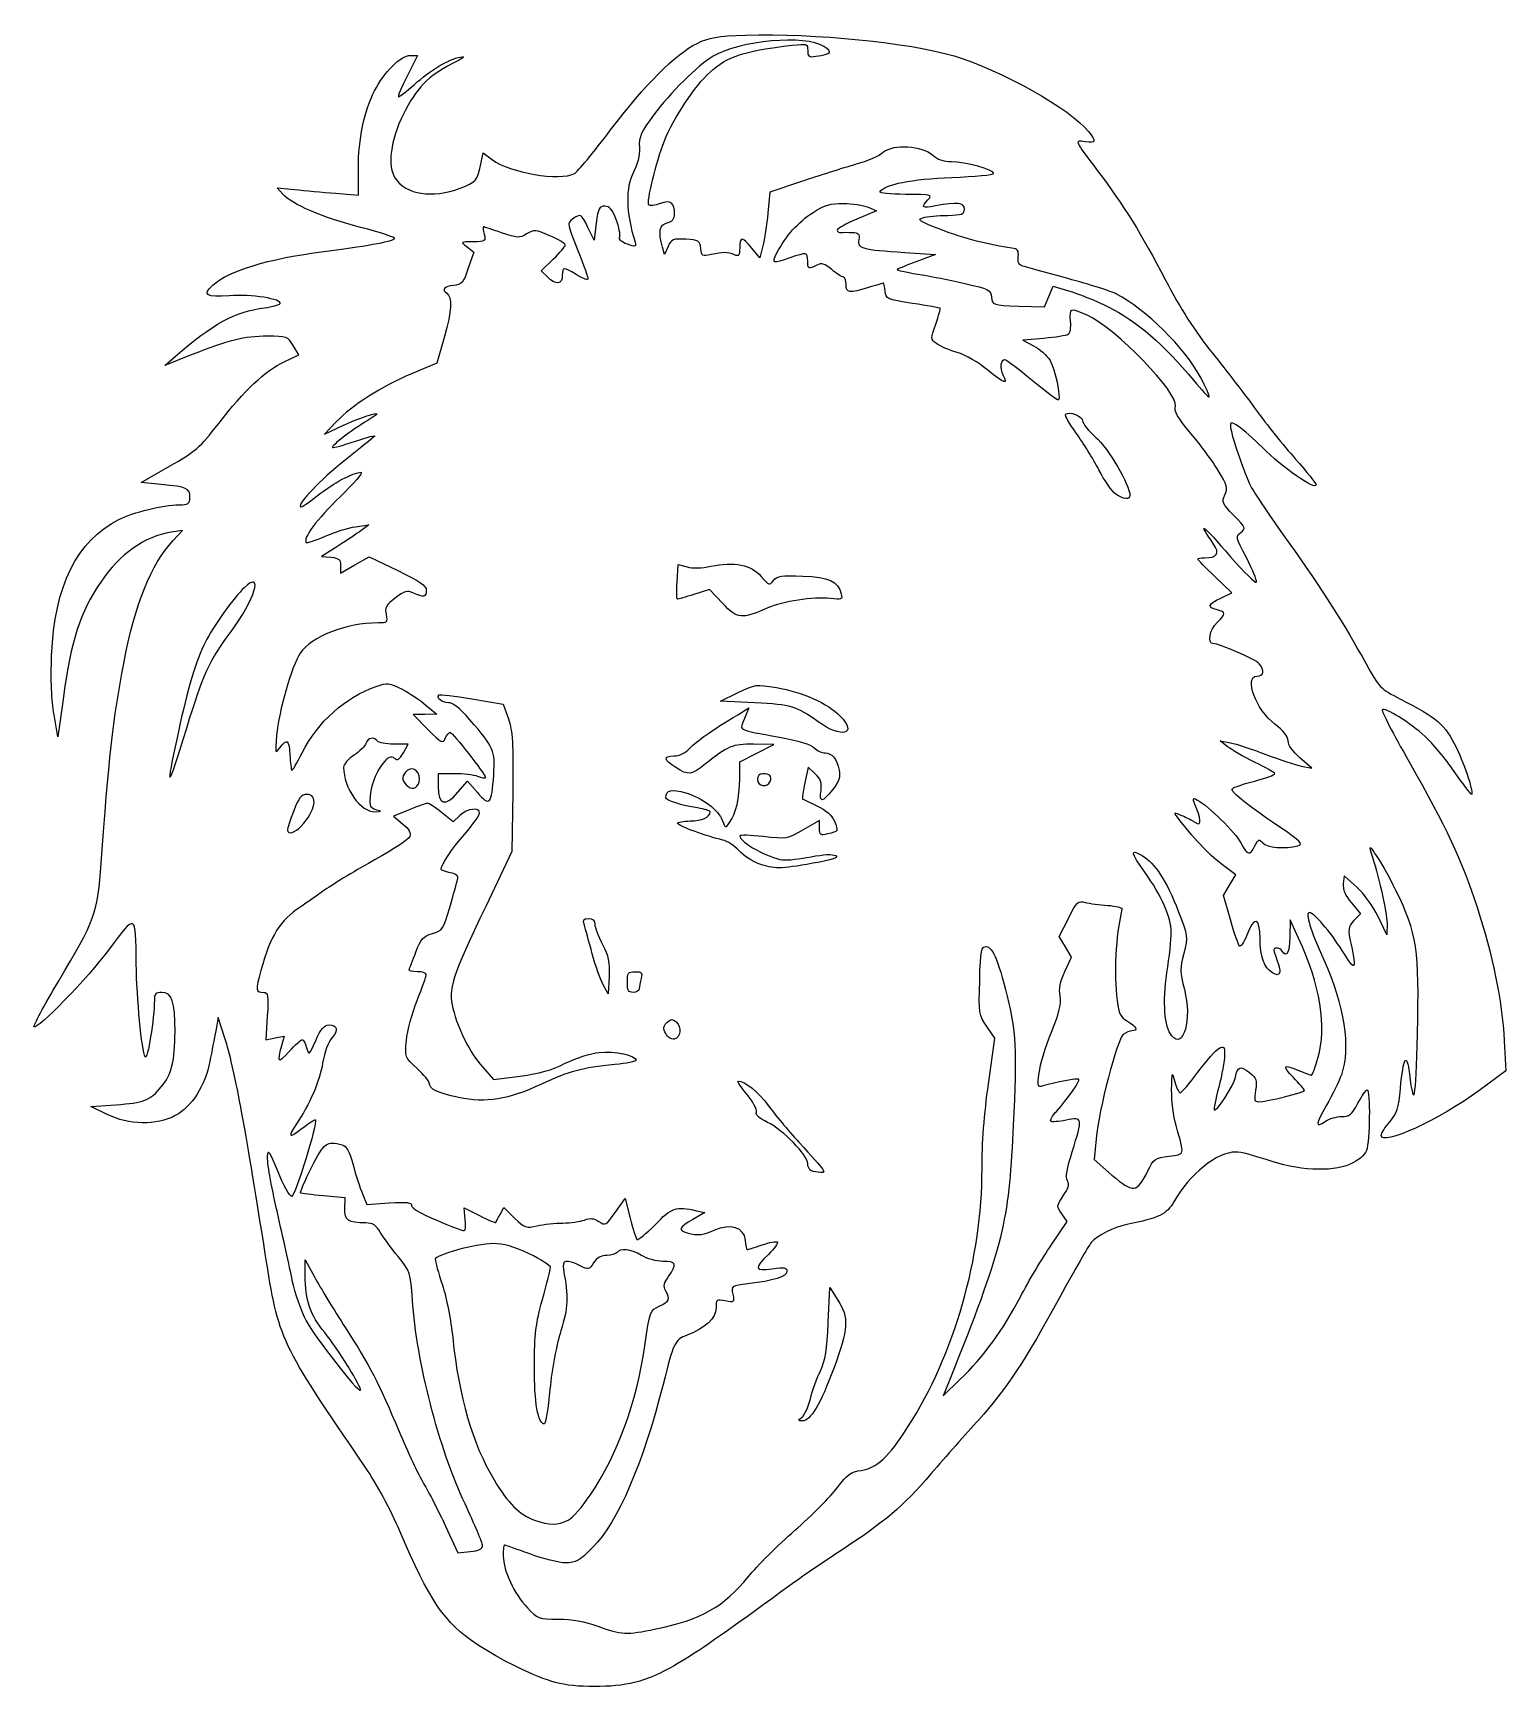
# Model space of a CAD drawing. Extents: x 11 to 143, y 0 to 148.
import ezdxf

# ---------------------------------------------------------------- set-up
doc = ezdxf.new("R2010")
doc.units = 0
doc.layers.get('0').update_dxf_attribs({"linetype": 'CONTINUOUS'})

msp = doc.modelspace()

# ---------------------------------------------------------------- linework, layer by layer
at = {"color": 7}
for points in [[(45.007009, 145.946857), (45.662972, 145.946857), (44.730278, 144.094774)], [(51.349024, 136.368875), (51.52498, 137.241934), (52.360962, 136.605307)], [(38.314133, 133.610558), (40.364653, 133.435827), (40.368569, 135.788738)], [(33.59853, 133.539916), (33.088612, 134.110573), (34.676112, 133.947931)], [(80.017205, 134.659304), (77.204131, 133.71535), (77.025341, 131.827458)], [(85.979807, 132.365862), (86.748088, 132.0379), (84.987619, 131.289692)], [(61.662564, 130.931753), (61.468251, 129.410399), (60.918492, 130.534878)], [(76.571501, 128.889555), (76.296451, 127.839544), (75.594615, 128.693502)], [(50.092853, 128.804472), (50.692931, 128.342604), (50.201597, 126.892126)], [(57.282273, 126.11882), (56.737396, 126.6637), (57.81144, 127.706026)], [(68.086325, 128.856133), (67.760334, 128.140657), (67.582616, 128.775527)], [(89.275769, 128.312925), (92.017096, 128.136721), (90.348991, 127.50963)], [(99.442024, 123.512986), (101.766269, 123.436406), (102.15186, 124.359257), (102.537453, 125.282109), (103.928656, 124.887789)], [(48.069198, 120.789668), (47.376112, 118.409389), (45.127153, 117.453622)], [(101.711498, 120.622322), (99.822101, 120.463921), (100.796283, 119.964136)], [(25.415696, 119.134996), (23.034446, 118.182139), (23.960488, 118.986448)], [(33.737439, 118.532434), (35.041075, 119.136417), (34.531752, 119.973929)], [(38.380278, 113.142223), (37.321945, 112.049293), (39.041737, 112.844128)], [(22.726175, 107.539377), (20.91778, 107.721688), (23.470755, 109.173335)], [(40.104031, 103.76376), (41.290695, 103.940139), (40.453929, 103.313809)], [(23.793356, 102.524216), (24.621946, 103.419283), (23.608105, 103.264941)], [(38.337262, 101.896794), (37.057362, 101.106108), (37.917258, 101.020134)], [(38.777153, 100.274205), (38.777153, 99.614247), (40.059779, 100.335244), (41.342405, 101.056244), (43.896238, 99.830165)], [(68.895762, 98.82569), (68.984154, 100.388822), (69.786931, 100.158587)], [(117.548726, 97.370199), (118.532796, 97.839469), (117.019559, 99.293646)], [(72.987728, 96.879238), (71.785792, 98.133646), (70.405614, 97.698584)], [(75.81882, 87.994448), (72.776112, 88.151986), (74.352227, 88.915761)], [(13.938172, 88.294723), (13.475614, 84.960396), (13.128661, 86.933379)], [(46.45007, 87.76952), (47.376112, 86.966277), (46.327724, 86.955535), (45.279336, 86.944793), (46.591098, 85.613005)], [(50.524122, 88.361237), (53.325162, 87.887334), (53.79022, 86.556157)], [(74.314407, 86.93037), (75.323539, 87.538039), (74.928217, 86.591905)], [(118.137361, 84.075886), (117.490695, 84.594039), (118.416737, 84.417548)], [(44.392715, 83.523145), (44.837959, 84.298938), (43.542963, 84.298938)], [(74.494427, 81.185843), (74.496015, 82.702956), (76.017369, 83.48822), (77.538723, 84.273485), (75.743477, 84.286212)], [(124.768232, 82.331825), (125.692778, 82.146349), (124.640695, 83.058235)], [(48.946387, 81.653105), (47.508403, 81.653105), (47.508403, 80.490788)], [(81.26254, 81.634539), (80.634282, 82.224758), (80.337729, 80.841988)], [(49.27541, 79.986531), (50.138013, 80.991646), (51.028232, 79.953638)], [(54.181573, 79.953892), (54.107868, 74.682802), (51.761927, 69.767434)], [(44.914103, 78.421243), (43.500204, 77.835212), (44.328675, 77.159046)], [(49.45748, 77.915778), (48.858913, 77.353451), (47.814854, 78.180361)], [(81.639653, 76.772691), (81.639653, 77.458607), (80.176187, 76.621296)], [(118.413541, 68.595968), (117.804139, 70.752372), (118.346744, 71.672019), (118.889349, 72.591665), (117.583646, 73.587406)], [(129.727285, 71.497711), (128.603203, 72.515677), (128.519306, 71.790891)], [(129.241997, 70.087572), (130.048585, 69.109042), (129.472624, 68.495958)], [(103.602888, 63.932041), (104.202794, 65.21286), (103.652373, 66.145751), (103.101955, 67.07864), (103.911265, 68.698213)], [(124.511128, 66.935141), (123.753912, 68.55623), (123.731158, 67.034876)], [(132.432227, 68.291646), (132.426141, 67.233313), (131.638754, 68.856532)], [(62.802619, 63.5074), (62.721945, 61.941646), (62.2779, 62.751708)], [(28.422767, 57.972896), (27.832407, 59.82498), (27.601513, 58.634355)], [(32.217101, 59.957084), (32.094559, 57.840232), (32.912783, 58.003877), (33.73101, 58.167521), (33.475956, 57.278206)], [(96.756969, 53.871855), (97.339031, 57.972896), (96.613451, 59.030947)], [(142.919447, 57.735679), (143.070712, 55.062475), (140.64551, 53.274375)], [(51.471698, 55.3993), (52.460848, 54.284666), (54.843302, 54.585388)], [(17.875071, 51.150655), (16.419863, 51.863871), (18.668821, 52.01911)], [(106.388945, 48.977063), (106.212786, 47.12498), (107.812401, 45.724231)], [(39.145705, 42.714177), (39.174028, 43.685396), (37.237202, 43.858333)], [(40.729186, 44.055046), (41.13298, 43.101781), (43.130068, 43.229945)], [(63.377942, 42.394436), (64.256952, 43.618436), (64.696742, 41.871358)], [(49.933699, 41.714682), (49.830358, 42.798317), (51.209231, 42.09959)], [(53.053803, 42.19334), (53.379214, 42.817947), (54.346412, 41.874837)], [(70.626483, 42.529614), (71.387272, 42.36248), (70.295754, 41.750239)], [(102.370771, 39.446846), (103.813917, 41.558297), (103.322676, 42.24818)], [(35.608162, 36.724955), (35.614168, 38.129146), (36.475755, 36.541646)], [(82.424537, 32.520258), (82.565695, 35.642619), (83.293299, 34.517817)], [(93.298835, 27.413521), (92.717218, 25.958313), (94.209952, 27.413521)], [(48.164808, 14.305746), (49.278508, 11.913595), (50.377828, 12.018433)]]:
    msp.add_lwpolyline(points, dxfattribs=at)
for points in [[(108.150324, 106.675809)], [(72.987733, 96.879238)], [(81.506515, 86.307329)], [(25.002774, 85.72826)], [(45.797975, 80.888859)], [(77.227491, 80.965778)], [(42.018299, 78.400246)], [(35.258386, 76.956751)], [(76.215695, 73.583845)], [(64.441737, 62.99998)], [(67.873343, 58.384675)], [(113.158185, 58.197578)], [(80.912049, 46.109583)], [(80.072444, 24.048498)], [(59.13913, 14.840154)], [(66.993124, 5.087792)], [(58.016667, 0.292166)]]:
    msp.add_lwpolyline(points, close=True, dxfattribs=at)
for points in [[(62.9465, 139.275413), (66.008282, 143.332985), (68.741851, 146.071674), (70.684385, 147.027787)], [(70.684385, 147.027787), (71.778482, 147.5663), (72.460297, 147.681132), (75.02507, 147.758852)], [(71.843805, 144.454511), (73.443571, 145.899804), (74.802037, 146.344539), (79.192258, 146.860246)], [(82.024178, 146.751202), (80.412193, 147.813793), (74.436195, 147.288864), (72.129854, 145.882089)], [(75.02507, 147.758852), (81.24103, 147.947215), (89.586551, 147.118118), (93.678195, 145.905732)], [(79.192258, 146.860246), (80.526824, 147.017014), (80.58132, 146.998548), (80.58132, 146.389535)], [(81.308924, 145.872714), (82.762124, 146.106511), (82.845971, 146.209491), (82.024178, 146.751202)], [(41.817954, 142.768082), (42.682634, 144.474457), (44.159797, 145.946857), (45.007009, 145.946857)], [(48.739356, 145.190624), (46.634326, 144.13277), (45.53326, 142.993837), (44.39798, 140.699942)], [(45.351136, 143.327697), (46.84535, 144.644459), (48.425907, 145.590666), (49.492778, 145.807104)], [(49.492778, 145.807104), (50.02993, 145.916078), (49.786371, 145.716787), (48.739356, 145.190624)], [(72.129854, 145.882089), (70.70943, 145.015689), (68.272795, 142.610874), (66.793525, 140.61545)], [(80.58132, 146.389535), (80.58132, 145.846039), (80.685069, 145.772345), (81.308924, 145.872714)], [(93.678195, 145.905732), (97.857186, 144.667465), (104.149221, 141.132662), (105.712914, 139.144748)], [(44.730278, 144.094774), (44.217296, 143.076128), (43.870107, 142.242691), (43.958748, 142.242691)], [(67.757262, 138.294948), (68.54195, 140.297234), (70.486593, 143.228352), (71.843805, 144.454511)], [(40.368569, 135.788738), (40.373067, 138.501768), (40.870968, 140.899295), (41.817954, 142.768082)], [(43.958748, 142.242691), (44.047389, 142.242691), (44.673962, 142.730943), (45.351136, 143.327697)], [(44.39798, 140.699942), (43.236581, 138.353274), (42.940885, 136.045254), (43.660862, 134.946434)], [(59.696585, 135.372809), (59.978036, 135.523436), (61.440497, 137.279608), (62.9465, 139.275413)], [(66.793525, 140.61545), (65.653507, 139.07765), (65.479581, 138.68035), (65.514969, 137.694835)], [(66.365046, 132.558271), (66.135753, 132.787562), (67.008878, 136.385307), (67.757262, 138.294948)], [(91.773396, 137.000549), (90.864534, 137.85438), (88.18925, 138.020829), (87.380188, 137.273881)], [(105.414569, 138.223019), (104.430367, 138.36747), (104.407441, 138.421189), (106.524481, 135.62236)], [(105.712914, 139.144748), (106.434916, 138.226871), (106.38745, 138.080231), (105.414569, 138.223019)], [(49.469469, 134.054609), (50.920396, 134.597471), (51.015646, 134.714752), (51.349024, 136.368875)], [(52.360962, 136.605307), (53.886978, 135.443198), (58.408594, 134.683496), (59.696585, 135.372809)], [(65.514969, 137.694835), (65.540766, 136.976171), (65.349819, 136.166369), (64.998833, 135.506017)], [(87.380188, 137.273881), (87.060551, 136.978784), (85.90606, 136.482172), (84.814653, 136.170299)], [(93.448788, 136.421857), (92.723309, 136.421857), (92.195224, 136.604261), (91.773396, 137.000549)], [(97.25007, 135.389755), (97.25007, 135.717492), (94.655857, 136.421857), (93.448788, 136.421857)], [(43.660862, 134.946434), (44.613047, 133.493214), (46.992551, 133.127876), (49.469469, 134.054609)], [(64.998833, 135.506017), (64.251303, 134.099601), (64.29507, 131.97248), (65.128164, 129.220448)], [(84.814653, 136.170299), (83.723247, 135.858426), (81.564395, 135.178478), (80.017205, 134.659304)], [(87.048306, 133.751258), (87.455068, 134.409413), (89.87572, 134.889832), (93.479758, 135.027688)], [(93.479758, 135.027688), (95.553429, 135.107006), (97.25007, 135.269937), (97.25007, 135.389755)], [(106.524481, 135.62236), (108.885675, 132.500746), (110.455538, 129.977502), (112.574422, 125.89827)], [(40.572732, 130.558261), (37.133482, 131.444353), (34.443363, 132.594449), (33.59853, 133.539916)], [(34.676112, 133.947931), (35.549237, 133.858478), (37.186346, 133.70666), (38.314133, 133.610558)], [(89.337962, 133.511441), (87.947931, 133.511441), (86.963795, 133.614519), (87.048306, 133.751258)], [(91.337953, 133.027586), (91.759156, 133.49301), (91.682975, 133.511441), (89.337962, 133.511441)], [(62.430776, 132.453107), (61.931031, 132.453107), (61.831768, 132.256526), (61.662564, 130.931753)], [(63.448099, 131.256696), (63.109044, 132.171519), (62.869604, 132.453107), (62.430776, 132.453107)], [(67.387219, 132.690268), (66.916514, 132.526179), (66.456536, 132.46678), (66.365046, 132.558271)], [(68.671019, 131.730543), (68.663796, 132.783737), (68.343087, 133.023485), (67.387219, 132.690268)], [(77.832651, 128.28592), (78.585298, 129.757084), (79.737429, 131.042852), (81.068294, 131.896865)], [(81.068294, 131.896865), (82.10681, 132.563279), (82.616831, 132.715446), (83.779484, 132.705757)], [(83.779484, 132.705757), (84.567109, 132.699193), (85.557254, 132.546241), (85.979807, 132.365862)], [(92.024549, 132.477111), (90.784812, 132.237281), (90.690885, 132.312586), (91.337953, 133.027586)], [(94.604237, 132.188524), (94.604237, 132.783164), (93.972131, 132.853877), (92.024549, 132.477111)], [(93.082883, 131.632985), (94.419058, 131.656146), (94.604237, 131.723768), (94.604237, 132.188524)], [(43.615441, 129.535161), (43.729886, 129.637221), (42.360667, 130.097617), (40.572732, 130.558261)], [(51.562984, 130.601024), (51.510232, 130.601024), (51.541765, 130.303368), (51.633088, 129.939566)], [(53.186772, 130.075357), (52.346439, 130.364474), (51.615734, 130.601024), (51.562984, 130.601024)], [(57.513897, 129.802986), (56.230623, 130.355035), (56.096342, 130.365877), (55.428478, 129.97136)], [(59.53574, 131.287007), (59.040461, 130.92485), (59.053804, 130.847835), (60.023171, 128.473619)], [(60.918492, 130.534878), (60.306342, 131.786978), (60.256539, 131.814067), (59.53574, 131.287007)], [(63.753548, 129.700728), (63.829433, 129.898484), (63.691982, 130.598669), (63.448099, 131.256696)], [(67.582616, 128.775527), (67.194647, 130.161507), (67.319829, 130.800128), (68.013612, 130.974256)], [(68.013612, 130.974256), (68.473833, 131.089765), (68.673837, 131.319851), (68.671019, 131.730543)], [(77.025341, 131.827458), (76.927006, 130.789117), (76.72278, 129.467061), (76.571501, 128.889555)], [(84.987619, 131.289692), (84.019364, 130.878177), (83.227153, 130.430598), (83.227153, 130.295072)], [(92.483199, 130.359005), (90.537562, 131.113603), (90.32671, 131.254658), (90.90007, 131.41808)], [(90.90007, 131.41808), (91.263872, 131.521772), (92.246138, 131.618479), (93.082883, 131.632985)], [(98.83757, 128.701569), (96.919074, 128.947869), (94.483952, 129.583032), (92.483199, 130.359005)], [(37.035425, 128.357727), (40.919236, 128.853951), (43.336636, 129.286523), (43.615441, 129.535161)], [(50.645941, 129.272224), (49.495684, 129.266356), (49.494292, 129.265178), (50.092853, 128.804472)], [(51.633088, 129.939566), (51.791005, 129.31037), (51.742859, 129.27782), (50.645941, 129.272224)], [(55.428478, 129.97136), (54.766408, 129.580266), (54.603862, 129.587808), (53.186772, 130.075357)], [(58.885487, 128.980648), (58.885487, 129.108411), (58.268272, 129.478463), (57.513897, 129.802986)], [(57.81144, 127.706026), (58.402167, 128.279306), (58.885487, 128.852886), (58.885487, 128.980648)], [(64.440665, 129.053543), (63.917886, 129.235786), (63.666127, 129.472913), (63.753548, 129.700728)], [(65.128164, 129.220448), (65.249809, 128.818607), (65.170108, 128.799258), (64.440665, 129.053543)], [(69.668173, 129.491004), (68.524668, 129.564398), (68.383155, 129.507601), (68.086325, 128.856133)], [(71.00937, 128.665988), (70.93072, 129.352028), (70.825556, 129.416719), (69.668173, 129.491004)], [(75.594615, 128.693502), (74.719537, 129.758253), (74.495903, 129.763775), (74.495903, 128.720633)], [(83.227153, 130.295072), (83.227153, 130.159546), (83.375982, 130.067987), (83.557883, 130.091608)], [(83.557883, 130.091608), (83.739784, 130.11523), (84.199524, 130.120448), (84.579526, 130.103207)], [(84.579526, 130.103207), (85.157543, 130.076981), (85.250885, 129.969566), (85.15077, 129.445845)], [(85.15077, 129.445845), (85.003291, 128.674356), (85.415943, 128.561022), (89.275769, 128.312925)], [(27.3411, 125.388283), (28.752763, 126.66582), (32.301844, 127.75293), (37.035425, 128.357727)], [(60.023171, 128.473619), (60.57133, 127.131049), (60.962577, 125.975338), (60.892613, 125.905373)], [(71.935411, 128.117048), (71.154904, 127.935572), (71.088602, 127.974874), (71.00937, 128.665988)], [(74.032883, 128.097421), (73.436255, 128.353644), (72.971681, 128.357991), (71.935411, 128.117048)], [(74.495903, 128.720633), (74.495903, 128.03836), (74.417171, 127.932388), (74.032883, 128.097421)], [(78.99382, 127.822899), (77.430215, 127.271227), (77.333306, 127.309869), (77.832651, 128.28592)], [(80.58132, 127.558316), (80.58132, 128.332032), (80.483205, 128.348385), (78.99382, 127.822899)], [(81.402788, 127.176274), (80.660896, 126.779227), (80.58132, 126.816235), (80.58132, 127.558316)], [(82.72861, 126.779399), (82.079753, 127.325377), (81.82428, 127.40185), (81.402788, 127.176274)], [(90.348991, 127.50963), (89.431535, 127.164729), (88.636647, 126.838297), (88.582577, 126.784226)], [(99.418484, 127.92367), (99.484381, 128.49062), (99.37873, 128.632094), (98.83757, 128.701569)], [(99.815359, 127.092797), (99.481158, 127.189324), (99.362104, 127.438571), (99.418484, 127.92367)], [(50.201597, 126.892126), (49.757986, 125.582534), (49.629028, 125.433596), (48.873915, 125.35874)], [(58.620903, 126.235399), (58.620903, 125.418733), (58.033515, 125.367579), (57.282273, 126.11882)], [(59.860363, 126.33751), (58.712444, 127.046962), (58.620903, 127.039421), (58.620903, 126.235399)], [(60.892613, 125.905373), (60.822647, 125.835408), (60.358134, 126.029869), (59.860363, 126.33751)], [(83.776622, 126.103107), (83.642264, 126.103107), (83.17066, 126.407439), (82.72861, 126.779399)], [(84.020903, 125.441649), (84.020903, 125.805451), (83.910977, 126.103107), (83.776622, 126.103107)], [(88.582577, 126.784226), (88.528506, 126.730155), (89.355242, 126.545085), (90.419772, 126.37296)], [(90.419772, 126.37296), (91.484299, 126.200836), (93.389963, 125.823329), (94.654576, 125.534057)], [(103.858139, 125.975798), (101.897191, 126.514306), (100.077939, 127.016956), (99.815359, 127.092797)], [(108.223764, 124.583075), (107.783617, 124.810564), (105.819086, 125.437289), (103.858139, 125.975798)], [(28.81788, 124.43908), (26.747404, 124.282491), (26.380092, 124.518581), (27.3411, 125.388283)], [(33.359812, 123.732566), (33.611968, 124.14056), (30.752349, 124.585384), (28.81788, 124.43908)], [(48.873915, 125.35874), (48.065105, 125.27856), (47.790613, 124.964049), (48.270562, 124.667424)], [(48.270562, 124.667424), (48.79286, 124.344625), (48.725259, 123.04278), (48.069198, 120.789668)], [(86.029374, 125.174202), (84.261317, 124.637843), (84.020903, 124.669856), (84.020903, 125.441649)], [(87.376767, 125.571077), (87.350052, 125.569489), (86.743725, 125.390908), (86.029374, 125.174202)], [(87.509059, 124.846337), (87.463014, 125.246519), (87.403482, 125.572652), (87.376767, 125.571077)], [(89.974028, 123.750268), (87.677958, 124.105552), (87.589783, 124.14476), (87.509059, 124.846337)], [(94.654576, 125.534057), (96.796511, 125.044103), (96.959486, 124.959565), (97.035826, 124.298837)], [(103.928656, 124.887789), (104.693821, 124.670914), (106.317378, 124.008876), (107.536567, 123.416596)], [(115.730211, 117.147702), (114.335113, 119.771684), (110.84597, 123.227789), (108.223764, 124.583075)], [(112.574422, 125.89827), (113.957309, 123.235961), (115.209233, 121.284182), (116.817185, 119.283686)], [(23.960488, 118.986448), (27.378245, 121.954925), (29.282202, 122.994278), (31.971356, 123.359509)], [(31.971356, 123.359509), (32.666554, 123.453928), (33.291359, 123.621804), (33.359812, 123.732566)], [(92.441011, 123.311758), (92.393857, 123.350283), (91.283716, 123.547612), (89.974028, 123.750268)], [(92.050555, 121.900979), (92.312458, 122.638383), (92.488163, 123.273233), (92.441011, 123.311758)], [(97.035826, 124.298837), (97.116998, 123.596316), (97.139895, 123.588838), (99.442024, 123.512986)], [(105.584445, 122.692893), (104.096754, 123.379119), (103.969442, 123.334447), (104.080937, 122.165322)], [(107.536567, 123.416596), (109.904961, 122.26603), (112.545299, 119.985692), (115.102442, 116.882296)], [(92.097117, 120.158571), (91.585021, 120.552064), (91.584071, 120.587561), (92.050555, 121.900979)], [(104.080937, 122.165322), (104.134822, 121.60027), (104.048859, 121.057577), (103.889905, 120.959338)], [(113.486472, 114.546597), (113.78542, 115.737696), (108.21642, 121.478844), (105.584445, 122.692893)], [(32.232605, 120.8083), (30.148747, 120.804649), (28.698825, 120.448742), (25.415696, 119.134996)], [(34.531752, 119.973929), (34.040257, 120.78213), (33.959792, 120.81133), (32.232605, 120.8083)], [(93.944826, 119.357987), (93.216095, 119.577387), (92.384626, 119.937652), (92.097117, 120.158571)], [(103.889905, 120.959338), (103.730952, 120.8611), (102.750668, 120.709441), (101.711498, 120.622322)], [(27.864348, 113.00623), (30.15348, 115.96773), (32.046643, 117.749074), (33.737439, 118.532434)], [(96.709992, 117.777683), (95.903886, 118.43893), (94.686432, 119.13471), (93.944826, 119.357987)], [(98.240379, 118.694774), (97.846174, 118.694774), (97.735874, 117.947257), (98.044884, 117.36987)], [(100.681107, 116.849768), (99.455949, 117.864522), (98.357621, 118.694774), (98.240379, 118.694774)], [(100.796283, 119.964136), (101.332083, 119.689253), (101.994695, 119.095636), (102.26875, 118.644987)], [(102.26875, 118.644987), (102.729607, 117.887168), (103.264769, 115.36086), (103.016944, 115.113035)], [(116.817185, 119.283686), (118.071747, 117.722859), (119.830014, 115.433782), (120.724446, 114.196855)], [(45.127153, 117.453622), (42.448692, 116.315318), (39.836561, 114.646112), (38.380278, 113.142223)], [(98.044884, 117.36987), (98.545952, 116.433613), (98.231328, 116.529734), (96.709992, 117.777683)], [(116.516957, 115.383879), (116.571189, 115.43811), (116.217152, 116.231829), (115.730211, 117.147702)], [(103.016944, 115.113035), (102.957395, 115.053483), (101.906268, 115.835012), (100.681107, 116.849768)], [(115.102442, 116.882296), (115.826193, 116.003935), (116.462725, 115.329647), (116.516957, 115.383879)], [(103.670685, 113.826499), (103.980837, 114.136649), (105.18757, 113.664487), (105.18757, 113.232983)], [(114.882533, 112.103051), (113.668728, 113.536971), (113.366045, 114.066764), (113.486472, 114.546597)], [(120.724446, 114.196855), (121.618878, 112.959928), (123.191953, 110.99696), (124.220168, 109.834706)], [(23.470755, 109.173335), (25.787505, 110.490659), (26.194042, 110.845317), (27.864348, 113.00623)], [(41.158403, 113.250199), (39.682383, 112.348126), (37.925068, 110.991997), (38.058828, 110.858236)], [(39.041737, 112.844128), (39.987622, 113.281288), (41.118716, 113.715213), (41.555278, 113.808407)], [(41.555278, 113.808407), (42.257813, 113.958381), (42.212204, 113.894232), (41.158403, 113.250199)], [(104.609149, 112.141077), (103.999866, 112.97493), (103.577557, 113.733371), (103.670685, 113.826499)], [(105.18757, 113.232983), (105.18757, 112.999441), (105.724031, 112.336146), (106.379709, 111.758997)], [(119.144341, 112.73432), (118.468656, 113.166194), (118.416737, 113.167499), (118.416737, 112.752576)], [(118.416737, 112.752576), (118.416737, 112.144657), (119.632865, 108.564257), (120.250709, 107.353182)], [(121.257325, 110.86705), (120.495367, 111.638265), (119.544523, 112.478537), (119.144341, 112.73432)], [(38.058828, 110.858236), (38.113732, 110.803333), (39.037527, 111.057335), (40.111709, 111.422688)], [(41.810022, 111.849188), (41.669912, 111.71841), (40.483716, 110.75888), (39.174028, 109.716898)], [(40.111709, 111.422688), (41.185888, 111.788041), (41.950129, 111.979967), (41.810022, 111.849188)], [(106.636344, 108.858621), (106.130669, 109.830119), (105.218431, 111.307224), (104.609149, 112.141077)], [(106.379709, 111.758997), (107.465326, 110.803396), (109.420903, 107.461786), (109.420903, 106.562321)], [(117.33036, 108.785345), (116.836463, 109.603098), (115.734939, 111.096065), (114.882533, 112.103051)], [(39.174028, 109.716898), (36.975293, 107.967592), (34.910466, 105.804515), (35.181053, 105.533926)], [(126.089653, 107.510292), (126.089653, 106.949946), (123.022193, 109.080744), (121.257325, 110.86705)], [(124.220168, 109.834706), (125.248387, 108.67245), (126.089653, 107.626465), (126.089653, 107.510292)], [(36.705439, 106.539742), (38.132806, 107.673275), (39.909938, 108.624161), (40.620926, 108.634795)], [(40.620926, 108.634795), (40.834635, 108.637996), (39.98627, 107.651354), (38.735669, 106.442269)], [(108.150324, 106.675809), (107.82331, 106.904859), (107.142018, 107.887124), (106.636344, 108.858621)], [(117.912081, 106.604366), (118.192852, 107.220591), (118.127545, 107.465442), (117.33036, 108.785345)], [(25.283405, 106.399949), (25.283405, 107.204317), (25.059313, 107.304165), (22.726175, 107.539377)], [(109.420903, 106.562321), (109.420903, 106.135151), (108.849335, 106.186205), (108.150324, 106.675809)], [(120.250709, 107.353182), (120.526424, 106.812736), (122.02205, 104.58936), (123.574321, 102.412348)], [(18.932431, 104.406774), (20.187651, 105.047142), (22.923882, 105.720888), (24.291217, 105.726278)], [(24.291217, 105.726278), (25.175412, 105.72977), (25.283405, 105.803086), (25.283405, 106.399949)], [(35.181053, 105.533926), (35.243826, 105.471156), (35.9298, 105.923771), (36.705439, 106.539742)], [(38.735669, 106.442269), (36.619675, 104.396521), (35.365108, 102.704037), (35.709439, 102.359709)], [(118.720928, 104.76379), (117.680539, 105.823869), (117.619621, 105.962487), (117.912081, 106.604366)], [(12.91537, 92.225045), (13.166316, 98.455689), (15.153567, 102.478943), (18.932431, 104.406774)], [(37.386554, 102.900393), (38.2285, 103.278236), (39.451365, 103.66675), (40.104031, 103.76376)], [(116.910115, 102.197101), (115.39157, 104.387978), (115.843704, 104.051963), (118.433167, 101.065203)], [(119.345845, 103.251606), (119.821357, 103.599308), (119.790501, 103.673973), (118.720928, 104.76379)], [(23.608105, 103.264941), (21.250681, 102.906055), (19.032137, 101.334107), (17.315599, 98.806397)], [(19.365959, 91.522143), (20.405208, 96.936565), (21.777443, 100.346568), (23.793356, 102.524216)], [(35.709439, 102.359709), (35.789904, 102.279241), (36.544607, 102.522549), (37.386554, 102.900393)], [(40.453929, 103.313809), (39.993708, 102.969327), (39.041208, 102.331671), (38.337262, 101.896794)], [(119.840902, 100.99185), (118.882655, 102.815401), (118.86424, 102.899448), (119.345845, 103.251606)], [(123.574321, 102.412348), (126.632716, 98.123042), (128.649878, 94.966864), (130.554778, 91.490276)], [(37.917258, 101.020134), (38.634591, 100.948413), (38.777153, 100.824747), (38.777153, 100.274205)], [(115.50632, 100.857756), (115.50632, 100.918219), (115.774211, 100.969511), (116.101633, 100.971739)], [(117.019559, 99.293646), (116.187276, 100.093444), (115.50632, 100.797294), (115.50632, 100.857756)], [(116.101633, 100.971739), (117.243778, 100.979518), (117.492629, 101.356681), (116.910115, 102.197101)], [(118.433167, 101.065203), (119.648306, 99.663626), (120.686084, 98.647602), (120.739339, 98.807371)], [(120.739339, 98.807371), (120.792595, 98.967137), (120.388298, 99.950154), (119.840902, 100.99185)], [(28.970819, 94.373338), (31.100739, 97.199955), (31.926337, 99.953268), (30.148506, 98.30085)], [(43.896238, 99.830165), (45.885656, 98.875059), (46.45007, 98.485187), (46.45007, 98.066095)], [(69.786931, 100.158587), (70.278636, 100.017569), (71.105689, 100.039014), (71.921285, 100.213927)], [(71.921285, 100.213927), (73.981061, 100.65567), (75.54233, 100.342951), (76.416141, 99.313614)], [(76.416141, 99.313614), (77.110839, 98.495271), (77.163848, 98.477634), (77.523996, 98.945001)], [(77.523996, 98.945001), (77.851061, 99.369435), (78.205071, 99.423138), (80.140236, 99.341876)], [(80.140236, 99.341876), (82.503968, 99.242615), (83.283637, 98.881647), (83.579705, 97.749474)], [(17.315599, 98.806397), (15.422492, 96.018673), (14.696026, 93.757663), (13.938172, 88.294723)], [(30.148506, 98.30085), (29.273746, 97.487798), (27.364709, 94.812461), (26.657369, 93.408347)], [(45.295701, 97.824311), (44.73675, 98.078986), (44.509161, 98.016452), (43.672506, 97.378303)], [(46.45007, 98.066095), (46.45007, 97.452913), (46.217668, 97.404235), (45.295701, 97.824311)], [(68.916399, 97.26304), (68.856429, 97.262775), (68.847139, 97.965966), (68.895762, 98.82569)], [(43.672506, 97.378303), (42.850033, 96.750971), (42.722461, 96.520831), (42.848334, 95.891472)], [(70.405614, 97.698584), (69.646517, 97.4593), (68.97637, 97.263305), (68.916399, 97.26304)], [(76.999452, 96.492608), (74.650013, 95.453338), (74.323869, 95.48477), (72.987733, 96.879238)], [(82.613897, 97.328588), (81.071461, 97.491989), (78.338923, 97.085118), (76.999452, 96.492608)], [(83.579705, 97.749474), (83.707878, 97.259341), (83.621766, 97.221815), (82.613897, 97.328588)], [(117.226117, 96.313837), (116.312254, 96.543201), (116.397103, 96.821027), (117.548726, 97.370199)], [(117.22154, 95.18523), (118.046302, 95.967547), (118.04687, 96.10784), (117.226117, 96.313837)], [(42.126424, 95.146855), (39.274025, 95.146855), (36.177757, 93.938868), (35.158611, 92.428412)], [(42.848334, 95.891472), (42.987489, 95.195697), (42.940137, 95.146855), (42.126424, 95.146855)], [(116.850255, 93.294771), (116.314411, 93.294771), (116.563018, 94.560594), (117.22154, 95.18523)], [(26.657369, 93.408347), (25.844806, 91.795354), (25.110187, 89.340402), (24.225942, 85.282966)], [(25.002774, 85.72826), (26.460188, 90.528979), (27.062015, 91.840164), (28.970819, 94.373338)], [(13.128661, 86.933379), (12.904119, 88.210244), (12.828867, 90.077271), (12.91537, 92.225045)], [(35.158611, 92.428412), (34.403247, 91.308896), (33.240607, 87.263962), (33.050099, 85.092688)], [(120.996424, 91.494031), (120.681155, 91.891599), (117.450381, 93.294771), (116.850255, 93.294771)], [(17.353617, 73.646054), (17.988922, 82.753494), (18.422965, 86.609216), (19.365959, 91.522143)], [(122.385487, 86.087879), (120.710751, 87.344192), (119.587447, 90.384355), (120.797987, 90.384355)], [(120.797987, 90.384355), (121.398157, 90.384355), (121.486157, 90.876453), (120.996424, 91.494031)], [(130.554778, 91.490276), (131.729745, 89.345871), (131.835628, 89.237185), (133.627024, 88.336758)], [(35.340949, 83.511885), (36.762439, 86.327837), (39.147308, 88.468705), (41.973495, 89.465843)], [(41.973495, 89.465843), (42.983941, 89.822348), (43.122149, 89.806992), (44.286096, 89.208888)], [(44.286096, 89.208888), (44.966959, 88.859019), (45.940747, 88.211305), (46.45007, 87.76952)], [(74.352227, 88.915761), (75.890504, 89.661201), (75.972696, 89.67193), (77.776134, 89.362674)], [(77.776134, 89.362674), (80.115648, 88.961492), (82.394155, 87.944896), (83.491604, 86.812617)], [(48.42388, 88.003105), (47.824313, 88.003105), (47.316147, 88.428208), (47.589247, 88.701308)], [(47.589247, 88.701308), (47.662854, 88.774916), (48.983548, 88.621886), (50.524122, 88.361237)], [(50.351433, 86.481751), (49.451572, 87.528485), (48.850227, 88.003105), (48.42388, 88.003105)], [(81.506515, 86.307329), (79.568085, 87.700316), (79.159616, 87.821476), (75.81882, 87.994448)], [(135.834681, 84.986402), (134.515037, 86.199631), (132.234773, 87.62183), (131.994479, 87.381538)], [(133.627024, 88.336758), (136.903812, 86.689708), (137.612075, 86.071858), (138.639653, 83.96401)], [(52.480133, 81.558299), (52.620564, 83.746499), (52.537259, 83.939168), (50.351433, 86.481751)], [(53.79022, 86.556157), (54.185272, 85.425362), (54.244184, 84.431526), (54.181573, 79.953892)], [(70.010179, 83.915041), (70.612265, 84.555931), (72.087362, 85.589314), (74.314407, 86.93037)], [(74.928217, 86.591905), (74.463526, 85.479744), (74.189423, 85.625747), (78.061415, 84.923003)], [(83.491604, 86.812617), (85.084126, 85.16955), (83.61145, 84.794693), (81.506515, 86.307329)], [(123.582361, 84.582423), (123.578154, 84.99539), (123.188505, 85.485489), (122.385487, 86.087879)], [(131.994479, 87.381538), (131.908301, 87.295358), (132.993305, 85.196222), (134.405595, 82.716791)], [(24.225942, 85.282966), (23.047093, 79.873732), (23.263015, 79.997498), (25.002774, 85.72826)], [(33.050099, 85.092688), (32.905277, 83.442125), (32.916932, 83.39686), (33.33964, 83.968209)], [(33.33964, 83.968209), (33.986475, 84.842498), (34.172893, 84.707709), (34.245061, 83.313535)], [(42.084445, 84.563521), (41.822934, 84.986656), (41.207563, 84.869425), (41.042796, 84.365084)], [(43.542963, 84.298938), (42.830716, 84.298938), (42.174382, 84.418001), (42.084445, 84.563521)], [(46.591098, 85.613005), (47.810891, 84.37459), (47.919693, 84.318941), (48.142938, 84.819255)], [(48.142938, 84.819255), (48.274983, 85.115154), (48.471275, 85.357271), (48.579146, 85.357271)], [(48.579146, 85.357271), (48.795829, 85.357271), (51.741737, 81.587914), (51.741737, 81.310663)], [(78.061415, 84.923003), (79.71795, 84.622352), (80.875682, 84.269159), (81.170269, 83.974572)], [(124.640695, 83.058235), (123.988518, 83.623505), (123.586237, 84.20286), (123.582361, 84.582423)], [(138.453088, 81.851537), (137.661666, 82.979323), (136.483384, 84.390013), (135.834681, 84.986402)], [(34.245061, 83.313535), (34.280647, 82.626044), (34.354632, 82.018682), (34.409467, 81.963845)], [(34.409467, 81.963845), (34.464305, 81.909007), (34.883474, 82.605626), (35.340949, 83.511885)], [(39.966633, 83.304319), (39.45794, 82.975558), (39.042401, 82.499308), (39.043213, 82.245986)], [(41.042796, 84.365084), (40.959598, 84.110423), (40.475326, 83.633077), (39.966633, 83.304319)], [(42.580184, 82.571362), (43.080395, 83.193125), (43.289273, 83.293611), (43.579984, 83.052343)], [(43.579984, 83.052343), (43.87229, 82.809749), (44.03856, 82.906068), (44.392715, 83.523145)], [(68.772556, 82.203851), (67.685002, 82.875927), (67.634527, 83.240605), (68.628951, 83.240605)], [(68.628951, 83.240605), (69.088159, 83.240605), (69.621008, 83.500788), (70.010179, 83.915041)], [(75.743477, 84.286212), (73.833273, 84.299758), (73.449042, 84.142794), (71.426057, 82.522563)], [(81.170269, 83.974572), (81.428431, 83.71641), (81.8632, 83.505188), (82.136425, 83.505188)], [(82.136425, 83.505188), (82.77189, 83.505188), (83.181563, 83.005536), (83.386578, 81.980455)], [(120.584756, 82.686596), (119.594355, 83.165722), (118.493027, 83.790901), (118.137361, 84.075886)], [(118.416737, 84.417548), (118.92606, 84.320478), (120.355482, 83.853213), (121.593232, 83.379178)], [(121.593232, 83.379178), (122.830982, 82.905145), (124.259732, 82.433835), (124.768232, 82.331825)], [(138.639653, 83.96401), (139.431538, 82.339638), (140.245341, 79.801016), (139.97418, 79.801016)], [(39.043213, 82.245986), (39.049299, 80.343812), (40.568822, 78.187836), (41.859869, 78.249552)], [(41.424463, 79.224111), (41.426844, 80.358813), (41.897969, 81.723365), (42.580184, 82.571362)], [(44.743558, 81.928708), (44.251936, 81.520697), (44.219961, 81.078631), (44.650903, 80.647688)], [(45.797975, 80.888859), (46.049062, 81.679963), (45.315505, 82.403384), (44.743558, 81.928708)], [(51.063054, 81.39507), (50.68978, 81.53699), (49.73728, 81.653105), (48.946387, 81.653105)], [(51.028232, 79.953638), (52.121972, 78.67832), (52.30854, 78.884518), (52.480133, 81.558299)], [(71.426057, 82.522563), (70.150088, 81.500623), (69.949404, 81.476519), (68.772556, 82.203851)], [(76.568472, 81.653105), (76.259793, 81.653105), (76.083403, 81.460681), (76.083403, 81.123938)], [(77.227491, 80.965778), (77.405902, 81.430715), (77.192672, 81.653105), (76.568472, 81.653105)], [(81.777335, 80.158087), (81.864729, 80.840696), (81.74645, 81.179929), (81.26254, 81.634539)], [(83.386578, 81.980455), (83.515525, 81.335729), (83.392716, 80.971575), (82.792837, 80.219743)], [(122.385487, 81.641259), (122.385487, 81.737068), (121.575158, 82.20747), (120.584756, 82.686596)], [(120.599549, 80.995523), (121.581815, 81.25487), (122.385487, 81.545451), (122.385487, 81.641259)], [(134.405595, 82.716791), (137.744914, 76.854254), (139.081716, 73.996632), (140.497168, 69.695105)], [(139.97418, 79.801016), (139.929, 79.801016), (139.244509, 80.723751), (138.453088, 81.851537)], [(44.650903, 80.647688), (45.131358, 80.167234), (45.600228, 80.265812), (45.797975, 80.888859)], [(47.508403, 80.490788), (47.508403, 78.843309), (48.139675, 78.663162), (49.27541, 79.986531)], [(51.741737, 81.310663), (51.741737, 81.215166), (51.436331, 81.25315), (51.063054, 81.39507)], [(67.885371, 79.490811), (67.901749, 80.209498), (68.350934, 80.319351), (69.670716, 79.927418)], [(73.592079, 77.275259), (74.160774, 78.049792), (74.492776, 79.488617), (74.494427, 81.185843)], [(76.083403, 81.123938), (76.083403, 80.507599), (77.002894, 80.380488), (77.227491, 80.965778)], [(80.337729, 80.841988), (80.174626, 80.081464), (80.073413, 79.436325), (80.112812, 79.408345)], [(82.792837, 80.219743), (81.852389, 79.041091), (81.632616, 79.027748), (81.777335, 80.158087)], [(122.756142, 76.923334), (119.591598, 79.082752), (118.345402, 80.103916), (118.59805, 80.33059)], [(118.59805, 80.33059), (118.71661, 80.436958), (119.617284, 80.736178), (120.599549, 80.995523)], [(35.771164, 79.801021), (35.256589, 79.801021), (35.04664, 79.540267), (34.580539, 78.322271)], [(35.258386, 76.956751), (36.536141, 78.359609), (36.796006, 79.801021), (35.771164, 79.801021)], [(42.018299, 78.400246), (41.577011, 78.485243), (41.423368, 78.6984), (41.424463, 79.224111)], [(46.5494, 79.007271), (46.427633, 79.007271), (45.69175, 78.743559), (44.914103, 78.421243)], [(47.814854, 78.180361), (47.240621, 78.635161), (46.671169, 79.007271), (46.5494, 79.007271)], [(51.21257, 78.122396), (51.21257, 78.671253), (50.125413, 78.543269), (49.45748, 77.915778)], [(70.725591, 78.58433), (69.305048, 78.803963), (67.880087, 79.25875), (67.885371, 79.490811)], [(69.670716, 79.927418), (71.220565, 79.467162), (72.567596, 78.447027), (72.950946, 77.443232)], [(71.85007, 78.232622), (71.85007, 78.330441), (71.344054, 78.488709), (70.725591, 78.58433)], [(80.112812, 79.408345), (80.152211, 79.380366), (80.737427, 79.095547), (81.413294, 78.775412)], [(81.413294, 78.775412), (82.239755, 78.383948), (82.749586, 77.93396), (82.970262, 77.401203)], [(115.405135, 78.477515), (114.98621, 79.524513), (114.988398, 79.549038), (115.477433, 79.287314)], [(115.477433, 79.287314), (116.446358, 78.76876), (118.842327, 76.399038), (119.349054, 75.4581)], [(34.580539, 78.322271), (34.269302, 77.508955), (34.014653, 76.735048), (34.014653, 76.602479)], [(41.859869, 78.249552), (42.483879, 78.279382), (42.511147, 78.305319), (42.018299, 78.400246)], [(44.328675, 77.159046), (44.904583, 76.689013), (45.104129, 76.344719), (44.983236, 76.029674)], [(49.886799, 76.251655), (50.615974, 77.084923), (51.21257, 77.926755), (51.21257, 78.122396)], [(68.939653, 77.204118), (68.939653, 77.322728), (69.451622, 77.419771), (70.077362, 77.419771)], [(72.985164, 75.712791), (71.569556, 76.020589), (68.939653, 76.99007), (68.939653, 77.204118)], [(70.077362, 77.419771), (71.106001, 77.419771), (71.85007, 77.760954), (71.85007, 78.232622)], [(72.950946, 77.443232), (73.205245, 76.777358), (73.223072, 76.772688), (73.592079, 77.275259)], [(82.970262, 77.401203), (83.34507, 76.496333), (83.344811, 76.495844), (82.367258, 76.261325)], [(113.665921, 77.765116), (113.322706, 78.21385), (113.347323, 78.222729), (114.072731, 77.911838)], [(117.583646, 73.587406), (116.46272, 74.442235), (115.078203, 75.918629), (113.665921, 77.765116)], [(114.072731, 77.911838), (114.497403, 77.729834), (114.996566, 77.468166), (115.181986, 77.330353)], [(115.181986, 77.330353), (115.764016, 76.897749), (115.853393, 77.357208), (115.405135, 78.477515)], [(34.014653, 76.602479), (34.014653, 76.157516), (34.711119, 76.3559), (35.258386, 76.956751)], [(44.983236, 76.029674), (44.887586, 75.780413), (43.492502, 74.851575), (41.88305, 73.965588)], [(47.772987, 73.088309), (47.772987, 73.49444), (48.738742, 74.939705), (49.886799, 76.251655)], [(74.440373, 74.755153), (74.046027, 75.193573), (73.391183, 75.62451), (72.985164, 75.712791)], [(76.604312, 76.020348), (75.444689, 76.150346), (74.495903, 76.179664), (74.495903, 76.085496)], [(74.495903, 76.085496), (74.495903, 75.527736), (77.092609, 74.080457), (78.33923, 73.943411)], [(80.176187, 76.621296), (78.735095, 75.796786), (78.680493, 75.787599), (76.604312, 76.020348)], [(82.367258, 76.261325), (81.715729, 76.105023), (81.639653, 76.15849), (81.639653, 76.772691)], [(120.608693, 75.190279), (120.92586, 75.795613), (121.003822, 75.824985), (121.310998, 75.454862)], [(124.439175, 75.206114), (124.960528, 75.345811), (124.743636, 75.567111), (122.756142, 76.923334)], [(133.227567, 71.202063), (131.996225, 73.709019), (130.553362, 75.916978), (130.97986, 74.641646)], [(76.215695, 73.583845), (75.633612, 73.789643), (74.834716, 74.316733), (74.440373, 74.755153)], [(78.33923, 73.943411), (78.772015, 73.895834), (79.919674, 74.015282), (80.889583, 74.208852)], [(80.889583, 74.208852), (82.012491, 74.432954), (82.811594, 74.472072), (83.089512, 74.31654)], [(83.089512, 74.31654), (83.408369, 74.138099), (82.857819, 73.952941), (81.046235, 73.629361)], [(110.751612, 72.842088), (109.470944, 74.630521), (109.416641, 74.960231), (110.507235, 74.325877)], [(110.507235, 74.325877), (111.646224, 73.663371), (112.718236, 72.018334), (113.749817, 69.350038)], [(119.349054, 75.4581), (119.957133, 74.328967), (120.13733, 74.290656), (120.608693, 75.190279)], [(121.310998, 75.454862), (121.665455, 75.027769), (123.291153, 74.898493), (124.439175, 75.206114)], [(130.97986, 74.641646), (131.637839, 72.674118), (132.437333, 69.178593), (132.432227, 68.291646)], [(13.530925, 63.057606), (16.773256, 68.473209), (17.045351, 69.22688), (17.353617, 73.646054)], [(41.88305, 73.965588), (40.273597, 73.079605), (38.246463, 71.857238), (37.378304, 71.24922)], [(48.577167, 72.787272), (48.134868, 72.884416), (47.772987, 73.019883), (47.772987, 73.088309)], [(49.253219, 72.170938), (49.346424, 72.490793), (49.16215, 72.658788), (48.577167, 72.787272)], [(81.046235, 73.629361), (78.085992, 73.10061), (77.595547, 73.09599), (76.215695, 73.583845)], [(113.122485, 67.474843), (113.119416, 68.758237), (112.223291, 70.786913), (110.751612, 72.842088)], [(37.378304, 71.24922), (36.510145, 70.641199), (35.546996, 69.972648), (35.237973, 69.763545)], [(48.54004, 69.67896), (48.861819, 70.807707), (49.18275, 71.929098), (49.253219, 72.170938)], [(128.519306, 71.790891), (128.461294, 71.289712), (128.684255, 70.764212), (129.241997, 70.087572)], [(131.638754, 68.856532), (131.20569, 69.7493), (130.345529, 70.937832), (129.727285, 71.497711)], [(135.155789, 58.378606), (135.33624, 65.9228), (135.122544, 67.343973), (133.227567, 71.202063)], [(35.237973, 69.763545), (33.302691, 68.454029), (32.529124, 67.220851), (31.646693, 64.038528)], [(46.990799, 67.33781), (47.910787, 67.613445), (47.981809, 67.720768), (48.54004, 69.67896)], [(51.761927, 69.767434), (48.688395, 63.327568), (48.387061, 62.388388), (48.83213, 60.636007)], [(103.911265, 68.698213), (104.661602, 70.199769), (104.771328, 70.304358), (105.417093, 70.133543)], [(105.417093, 70.133543), (105.800178, 70.032211), (106.708924, 69.909653), (107.436528, 69.861192)], [(107.436528, 69.861192), (108.164133, 69.812731), (108.734709, 69.663209), (108.704478, 69.52892)], [(140.497168, 69.695105), (141.8805, 65.491188), (142.713252, 61.379679), (142.919447, 57.735679)], [(20.494531, 64.643198), (20.452626, 69.178924), (20.464339, 69.172511), (18.079467, 65.965784)], [(60.592703, 68.093209), (60.444279, 68.580212), (60.513158, 68.688521), (60.971295, 68.688521)], [(60.971295, 68.688521), (61.3459, 68.688521), (61.53132, 68.521403), (61.53132, 68.183773)], [(61.53132, 68.183773), (61.53132, 67.906159), (61.835514, 67.092703), (62.207307, 66.376087)], [(108.704478, 69.52892), (108.132361, 66.987613), (107.966849, 63.865546), (108.270299, 61.33901)], [(113.749817, 69.350038), (114.61868, 67.102633), (114.622969, 67.069557), (114.239971, 65.570552)], [(119.218546, 66.218668), (119.110964, 66.340162), (118.748712, 67.409944), (118.413541, 68.595968)], [(121.06647, 66.902584), (121.061575, 68.809674), (120.539698, 68.944979), (119.877433, 67.210855)], [(125.48757, 69.217688), (125.093124, 69.217688), (125.568824, 67.655218), (126.775787, 64.986456)], [(128.442895, 65.778105), (127.32599, 67.554486), (125.896949, 69.217688), (125.48757, 69.217688)], [(129.472624, 68.495958), (128.931683, 67.920153), (128.915893, 67.789764), (129.212954, 66.351542)], [(45.515416, 65.685913), (45.955278, 66.858743), (46.161145, 67.08924), (46.990799, 67.33781)], [(61.303995, 65.529833), (61.012573, 66.612267), (60.69249, 67.765787), (60.592703, 68.093209)], [(112.738524, 63.818471), (112.951125, 65.234714), (113.123906, 66.880081), (113.122485, 67.474843)], [(119.877433, 67.210855), (119.622628, 66.543661), (119.326128, 66.097176), (119.218546, 66.218668)], [(122.17436, 63.82906), (121.431508, 64.292911), (121.070595, 65.294163), (121.06647, 66.902584)], [(123.731158, 67.034876), (123.710097, 65.627358), (123.443156, 65.137022), (123.046945, 65.778105)], [(126.249843, 56.177624), (127.06649, 58.98679), (126.454138, 62.775441), (124.511128, 66.935141)], [(18.079467, 65.965784), (16.10203, 63.306899), (11.640252, 58.695561), (11.337741, 58.998072)], [(44.911349, 64.124459), (44.962429, 64.2336), (45.234259, 64.936254), (45.515416, 65.685913)], [(62.2779, 62.751708), (62.033677, 63.19724), (61.595418, 64.447396), (61.303995, 65.529833)], [(62.207307, 66.376087), (62.753642, 65.323053), (62.86782, 64.772847), (62.802619, 63.5074)], [(95.973659, 63.131988), (96.052193, 65.917741), (96.102043, 66.17498), (96.563363, 66.17498)], [(96.563363, 66.17498), (97.13676, 66.17498), (97.725116, 64.702582), (98.593772, 61.093757)], [(114.239971, 65.570552), (113.892782, 64.211705), (113.898508, 63.883868), (114.296423, 62.338521)], [(122.523448, 66.042688), (122.229322, 66.042688), (122.239725, 65.848569), (122.580315, 64.981511)], [(123.046945, 65.778105), (122.957008, 65.923626), (122.721434, 66.042688), (122.523448, 66.042688)], [(129.212954, 66.351542), (129.699845, 63.994244), (129.607662, 63.925598), (128.442895, 65.778105)], [(21.297539, 56.293086), (20.971136, 56.876334), (20.52326, 61.533606), (20.494531, 64.643198)], [(31.646693, 64.038528), (31.155926, 62.268669), (31.180868, 62.073938), (31.898328, 62.073938)], [(45.634272, 63.926021), (45.185581, 63.926021), (44.860266, 64.015318), (44.911349, 64.124459)], [(46.45007, 63.668325), (46.45007, 63.810057), (46.082961, 63.926021), (45.634272, 63.926021)], [(64.441737, 62.99998), (64.441737, 63.822376), (64.519223, 63.926021), (65.134053, 63.926021)], [(65.134053, 63.926021), (65.722894, 63.926021), (65.802526, 63.837042), (65.666834, 63.330709)], [(103.170837, 61.756502), (103.049734, 62.402021), (103.170043, 63.007957), (103.602888, 63.932041)], [(113.158185, 58.197578), (112.504895, 58.984745), (112.341477, 61.173529), (112.738524, 63.818471)], [(122.580315, 64.981511), (123.034444, 63.825414), (122.880424, 63.388176), (122.17436, 63.82906)], [(126.775787, 64.986456), (128.599565, 60.953819), (129.191335, 57.082455), (128.348938, 54.694849)], [(11.337741, 58.998072), (11.256115, 59.079699), (12.243047, 60.906491), (13.530925, 63.057606)], [(45.628745, 61.353221), (46.080474, 62.484796), (46.45007, 63.526593), (46.45007, 63.668325)], [(64.970903, 62.073938), (64.54253, 62.073938), (64.441737, 62.250328), (64.441737, 62.99998)], [(65.503682, 62.404667), (65.501565, 62.222766), (65.261945, 62.073938), (64.970903, 62.073938)], [(65.666834, 63.330709), (65.579088, 63.003287), (65.505669, 62.586568), (65.503682, 62.404667)], [(96.613451, 59.030947), (95.909966, 60.056781), (95.890485, 60.181662), (95.973659, 63.131988)], [(114.296423, 62.338521), (114.98585, 59.661065), (114.228938, 56.907401), (113.158185, 58.197578)], [(22.108405, 61.364252), (22.108405, 59.79382), (21.492844, 55.944095), (21.297539, 56.293086)], [(22.776412, 62.073938), (22.228155, 62.073938), (22.108405, 61.946716), (22.108405, 61.364252)], [(23.959012, 58.550985), (23.960864, 61.241911), (23.681546, 62.073938), (22.776412, 62.073938)], [(31.898328, 62.073938), (32.283797, 62.073938), (32.324138, 61.806061), (32.217101, 59.957084)], [(44.66621, 57.777253), (44.743875, 58.612461), (45.177017, 60.221646), (45.628745, 61.353221)], [(98.593772, 61.093757), (99.235519, 58.427631), (99.294267, 56.155098), (98.910434, 48.844771)], [(102.394036, 58.519094), (103.113467, 60.303254), (103.298667, 61.075099), (103.170837, 61.756502)], [(108.270299, 61.33901), (108.410468, 60.17196), (108.56218, 59.869276), (109.194042, 59.496026)], [(48.83213, 60.636007), (49.327665, 58.684914), (50.342284, 56.671988), (51.471698, 55.3993)], [(67.873343, 58.384675), (67.625518, 58.847744), (67.645351, 59.040945), (67.974504, 59.370098)], [(67.974504, 59.370098), (68.31738, 59.712974), (68.452672, 59.722472), (68.806851, 59.428528)], [(68.806851, 59.428528), (69.33624, 58.989174), (69.220985, 58.006697), (68.626776, 57.893492)], [(109.194042, 59.496026), (109.994724, 59.023052), (110.179549, 58.634355), (109.603765, 58.634355)], [(22.731157, 53.609523), (23.642684, 54.692812), (23.957244, 55.958753), (23.959012, 58.550985)], [(27.601513, 58.634355), (27.474524, 57.979511), (27.241018, 56.754892), (27.082615, 55.912978)], [(32.037737, 38.658313), (30.142267, 50.679763), (29.281467, 55.27898), (28.422767, 57.972896)], [(34.177732, 56.781509), (34.703988, 57.364011), (35.226863, 57.840605), (35.339674, 57.840605)], [(35.339674, 57.840605), (35.452487, 57.840605), (35.632454, 57.513183), (35.739602, 57.113001)], [(35.739602, 57.113001), (35.929123, 56.405169), (35.951332, 56.423142), (36.556879, 57.774459)], [(36.556879, 57.774459), (37.00126, 58.766128), (37.327734, 59.163521), (37.698048, 59.163521)], [(38.002922, 57.993674), (37.646629, 57.614415), (37.33931, 56.780382), (37.171183, 55.736413)], [(37.698048, 59.163521), (38.496081, 59.163521), (38.627651, 58.658667), (38.002922, 57.993674)], [(45.619826, 55.257922), (44.531854, 56.252425), (44.525883, 56.268199), (44.66621, 57.777253)], [(68.626776, 57.893492), (68.379094, 57.846304), (68.044854, 58.064204), (67.873343, 58.384675)], [(101.293615, 54.861158), (101.37929, 55.584545), (101.874479, 57.230616), (102.394036, 58.519094)], [(108.821958, 58.303626), (108.285801, 57.896458), (106.635653, 51.570871), (106.388945, 48.977063)], [(109.603765, 58.634355), (109.413297, 58.634355), (109.061483, 58.485527), (108.821958, 58.303626)], [(134.434347, 54.785199), (134.83894, 51.501617), (135.011903, 52.363119), (135.155789, 58.378606)], [(33.475956, 57.278206), (33.045596, 55.77763), (33.182957, 55.680412), (34.177732, 56.781509)], [(58.88749, 55.724949), (59.822122, 56.196751), (61.152619, 56.626067), (61.928235, 56.706116)], [(61.928235, 56.706116), (63.274517, 56.845065), (65.235487, 56.427685), (65.235487, 56.00219)], [(115.511352, 54.936975), (116.269273, 55.959354), (117.113981, 56.916045), (117.388481, 57.062952)], [(117.88757, 56.442957), (117.88757, 55.955054), (117.656099, 54.674209), (117.373194, 53.596638)], [(117.388481, 57.062952), (117.831418, 57.300003), (117.88757, 57.230248), (117.88757, 56.442957)], [(133.633189, 53.477395), (133.889139, 56.291559), (134.18852, 56.780263), (134.434347, 54.785199)], [(27.082615, 55.912978), (26.67725, 53.75847), (25.435069, 51.806213), (23.985018, 51.044679)], [(37.171183, 55.736413), (36.916619, 54.15571), (35.990718, 52.011252), (34.823924, 50.29998)], [(46.714653, 53.964607), (46.714653, 54.125506), (46.221981, 54.707496), (45.619826, 55.257922)], [(54.843302, 54.585388), (56.566454, 54.802889), (57.685615, 55.118243), (58.88749, 55.724949)], [(63.317258, 55.607625), (60.374615, 55.324309), (59.210956, 55.014995), (56.749519, 53.861851)], [(65.235487, 56.00219), (65.235487, 55.886757), (64.372284, 55.709204), (63.317258, 55.607625)], [(101.641354, 53.69918), (101.180051, 53.55876), (101.150902, 53.656159), (101.293615, 54.861158)], [(113.155555, 53.342688), (113.178733, 54.990331), (113.190816, 55.020856), (113.443282, 54.070292)], [(113.920058, 53.078105), (114.037348, 53.078105), (114.75343, 53.914596), (115.511352, 54.936975)], [(118.867351, 54.472673), (119.067432, 55.471179), (119.292703, 55.54667), (120.123096, 54.893485)], [(120.123096, 54.893485), (120.747965, 54.401961), (120.812499, 54.211617), (120.660104, 53.309589)], [(124.051581, 54.456012), (122.99157, 55.541561), (123.115414, 55.680121), (124.593636, 55.06248)], [(124.593636, 55.06248), (125.116056, 54.844199), (125.603521, 54.665605), (125.67689, 54.665605)], [(125.67689, 54.665605), (125.750259, 54.665605), (126.008088, 55.346013), (126.249843, 56.177624)], [(18.668821, 52.01911), (21.150415, 52.190407), (21.726987, 52.416136), (22.731157, 53.609523)], [(49.337344, 52.668292), (47.440353, 53.063825), (46.714653, 53.422516), (46.714653, 53.964607)], [(56.749519, 53.861851), (53.762722, 52.462583), (51.822411, 52.15014), (49.337344, 52.668292)], [(75.150419, 52.937008), (74.609854, 53.596693), (74.247362, 54.136438), (74.344879, 54.136438)], [(74.344879, 54.136438), (74.960364, 54.136438), (76.170488, 53.1608), (77.042597, 51.961457)], [(96.18332, 46.29708), (96.177976, 48.500863), (96.387698, 51.270096), (96.756969, 53.871855)], [(104.852523, 54.295096), (104.737307, 54.410311), (102.79094, 54.049112), (101.641354, 53.69918)], [(102.840626, 51.427219), (103.868167, 52.56054), (104.989154, 54.158465), (104.852523, 54.295096)], [(113.54694, 50.167688), (113.318367, 50.968053), (113.142244, 52.396803), (113.155555, 53.342688)], [(113.443282, 54.070292), (113.588218, 53.524589), (113.802769, 53.078105), (113.920058, 53.078105)], [(117.373194, 53.596638), (117.090285, 52.519064), (116.902923, 51.593308), (116.956832, 51.539399)], [(116.956832, 51.539399), (117.152015, 51.344216), (118.724132, 53.757928), (118.867351, 54.472673)], [(125.03132, 53.286594), (125.03132, 53.377936), (124.590437, 53.904174), (124.051581, 54.456012)], [(128.348938, 54.694849), (128.136333, 54.092258), (127.536043, 52.871796), (127.014965, 51.982709)], [(129.822752, 52.152063), (130.170148, 52.806907), (130.543879, 53.342688), (130.653269, 53.342688)], [(130.653269, 53.342688), (130.949107, 53.342688), (130.894063, 48.724852), (130.58865, 47.92155)], [(132.675691, 50.491628), (133.328966, 51.235666), (133.469023, 51.672408), (133.633189, 53.477395)], [(75.990683, 51.366023), (76.0691, 51.570379), (75.690981, 52.277322), (75.150419, 52.937008)], [(77.042597, 51.961457), (77.601265, 51.193166), (78.834382, 49.713248), (79.78286, 48.67275)], [(120.660104, 53.309589), (120.517452, 52.465245), (120.563473, 52.284355), (120.920939, 52.284355)], [(120.920939, 52.284355), (121.64813, 52.284355), (125.03132, 53.109283), (125.03132, 53.286594)], [(127.014965, 51.982709), (125.994427, 50.24143), (125.971316, 49.869468), (126.925173, 50.537576)], [(128.360723, 50.961438), (129.074942, 50.961438), (129.279499, 51.128022), (129.822752, 52.152063)], [(140.64551, 53.274375), (137.147247, 50.695114), (131.910487, 48.284704), (131.910487, 49.253767)], [(23.985018, 51.044679), (22.284982, 50.151855), (19.825945, 50.194509), (17.875071, 51.150655)], [(36.519382, 50.661573), (36.753009, 50.427946), (34.709399, 43.817688), (34.403543, 43.817688)], [(35.34977, 49.912767), (35.938566, 50.379101), (36.464888, 50.716064), (36.519382, 50.661573)], [(76.998266, 50.437682), (76.23978, 50.80486), (75.896655, 51.120998), (75.990683, 51.366023)], [(80.58132, 46.761487), (80.58132, 47.499122), (78.359458, 49.778743), (76.998266, 50.437682)], [(102.343903, 50.54191), (102.255648, 50.630167), (102.479173, 51.028555), (102.840626, 51.427219)], [(103.713677, 50.639369), (103.048557, 50.49751), (102.43216, 50.453655), (102.343903, 50.54191)], [(104.249426, 47.798228), (105.215163, 50.855327), (105.196262, 50.955572), (103.713677, 50.639369)], [(126.925173, 50.537576), (127.258003, 50.7707), (127.904002, 50.961438), (128.360723, 50.961438)], [(131.910487, 49.253767), (131.910487, 49.455255), (132.254829, 50.012293), (132.675691, 50.491628)], [(34.823924, 50.29998), (34.00311, 49.096134), (34.166643, 48.975714), (35.34977, 49.912767)], [(112.904722, 47.420406), (114.386196, 47.61693), (114.33633, 47.403605), (113.54694, 50.167688)], [(33.184497, 46.000501), (32.418031, 47.881103), (32.282545, 48.075072), (32.205911, 47.401514)], [(36.184798, 46.411713), (37.314521, 48.646112), (37.526352, 48.802396), (38.918277, 48.428413)], [(38.918277, 48.428413), (39.316133, 48.321516), (39.569475, 47.857238), (39.890832, 46.646089)], [(79.78286, 48.67275), (82.277307, 45.936292), (82.28157, 45.930301), (81.716232, 45.955244)], [(98.910434, 48.844771), (98.510826, 41.233998), (97.918564, 38.97209), (93.298835, 27.413521)], [(103.826355, 45.218437), (103.651156, 45.5315), (103.77832, 46.306909), (104.249426, 47.798228)], [(111.003138, 46.055769), (111.545661, 47.176473), (111.65446, 47.254552), (112.904722, 47.420406)], [(118.889021, 47.786438), (117.223307, 47.786438), (114.771956, 45.812424), (113.353599, 43.328892)], [(121.611549, 47.104205), (120.531025, 47.479434), (119.305893, 47.786438), (118.889021, 47.786438)], [(130.58865, 47.92155), (130.415731, 47.466737), (129.898484, 47.039736), (129.084083, 46.679485)], [(32.205911, 47.401514), (32.15699, 46.971524), (32.539115, 44.768868), (33.055078, 42.506723)], [(34.403543, 43.817688), (34.222367, 43.817688), (33.673796, 44.799954), (33.184497, 46.000501)], [(35.194391, 44.137257), (35.1361, 44.195548), (35.581783, 45.219054), (36.184798, 46.411713)], [(39.890832, 46.646089), (40.129838, 45.745313), (40.507097, 44.579344), (40.729186, 44.055046)], [(80.912049, 46.109583), (80.730148, 46.182981), (80.58132, 46.476341), (80.58132, 46.761487)], [(81.716232, 45.955244), (81.455832, 45.966727), (81.09395, 46.036185), (80.912049, 46.109583)], [(89.55754, 23.180188), (93.712091, 29.665398), (96.202563, 38.354484), (96.18332, 46.29708)], [(107.812401, 45.724231), (109.678285, 44.090312), (110.071453, 44.131164), (111.003138, 46.055769)], [(129.084083, 46.679485), (127.449294, 45.956342), (124.421387, 46.12844), (121.611549, 47.104205)], [(103.454139, 43.854452), (103.909209, 44.524147), (104.00941, 44.891336), (103.826355, 45.218437)], [(37.237202, 43.858333), (36.171947, 43.953449), (35.252684, 44.078964), (35.194391, 44.137257)], [(43.130068, 43.229945), (44.74808, 43.333784), (45.127153, 43.286053), (45.127153, 42.978488)], [(45.127153, 42.978488), (45.127153, 42.662583), (46.903457, 41.796388), (49.632616, 40.781446)], [(103.322676, 42.24818), (102.838843, 42.927662), (102.840824, 42.951879), (103.454139, 43.854452)], [(113.353599, 43.328892), (112.712849, 42.206947), (112.045853, 41.883859), (109.15632, 41.295754)], [(33.055078, 42.506723), (33.57104, 40.244575), (34.186799, 37.461727), (34.423429, 36.322611)], [(41.035205, 41.44005), (39.430087, 41.447273), (39.114958, 41.65977), (39.145705, 42.714177)], [(49.632616, 40.781446), (49.963544, 40.658378), (50.018259, 40.827976), (49.933699, 41.714682)], [(51.209231, 42.09959), (51.967612, 41.715288), (52.619669, 41.438632), (52.658248, 41.484796)], [(52.658248, 41.484796), (52.696827, 41.530961), (52.874825, 41.849805), (53.053803, 42.19334)], [(54.346412, 41.874837), (55.260245, 40.983763), (55.372008, 40.945303), (56.371945, 41.177771)], [(58.669825, 41.430125), (59.351577, 41.433591), (60.220275, 41.554643), (60.60027, 41.699116)], [(60.60027, 41.699116), (61.118692, 41.89622), (61.44192, 41.863018), (61.895051, 41.566118)], [(61.895051, 41.566118), (62.473734, 41.186949), (62.53561, 41.221509), (63.377942, 42.394436)], [(64.696742, 41.871358), (64.93863, 40.910465), (65.211158, 40.049656), (65.302363, 39.958449)], [(66.916419, 41.27599), (68.422139, 42.81824), (68.772998, 42.936795), (70.626483, 42.529614)], [(70.295754, 41.750239), (69.058832, 41.056438), (68.94276, 40.77448), (69.799549, 40.544869)], [(42.324285, 40.613319), (41.951307, 41.244721), (41.65106, 41.43728), (41.035205, 41.44005)], [(43.925157, 38.421717), (43.312101, 39.174386), (42.59171, 40.160607), (42.324285, 40.613319)], [(56.371945, 41.177771), (56.954028, 41.313095), (57.988076, 41.426654), (58.669825, 41.430125)], [(65.302363, 39.958449), (65.39357, 39.867245), (66.119894, 40.460136), (66.916419, 41.27599)], [(69.799549, 40.544869), (70.752351, 40.289528), (71.312672, 40.349371), (72.28378, 40.810193)], [(72.28378, 40.810193), (73.648856, 41.457962), (74.864375, 41.050012), (74.975688, 39.906739)], [(109.15632, 41.295754), (107.974413, 41.0552), (106.498768, 40.309789), (105.955052, 39.678655)], [(41.010605, 19.544001), (33.306147, 30.810589), (33.259424, 30.910123), (32.037737, 38.658313)], [(52.410659, 39.585194), (50.866053, 39.586252), (47.24382, 38.585383), (47.24382, 38.157653)], [(55.651805, 38.668645), (54.255895, 39.337618), (53.382569, 39.58458), (52.410659, 39.585194)], [(57.56257, 37.447604), (57.56257, 37.615537), (56.702727, 38.165005), (55.651805, 38.668645)], [(62.604467, 38.526021), (62.098063, 38.526021), (61.716319, 38.311677), (61.421576, 37.861843)], [(63.515695, 38.790605), (63.425758, 38.645084), (63.015707, 38.526021), (62.604467, 38.526021)], [(65.704903, 38.525032), (64.76982, 39.095153), (63.778257, 39.215438), (63.515695, 38.790605)], [(67.623132, 37.996855), (67.037543, 37.996855), (66.187145, 38.231008), (65.704903, 38.525032)], [(74.975688, 39.906739), (75.021289, 39.438387), (75.106424, 39.055188), (75.164879, 39.055188)], [(75.164879, 39.055188), (75.223333, 39.055188), (75.822392, 39.242336), (76.496119, 39.471073)], [(77.060605, 38.621076), (75.746171, 37.344369), (75.807705, 37.11553), (77.40632, 37.335396)], [(76.496119, 39.471073), (77.169846, 39.699808), (77.792342, 39.815693), (77.879443, 39.728592)], [(77.879443, 39.728592), (77.966544, 39.641494), (77.598066, 39.143109), (77.060605, 38.621076)], [(99.620316, 34.821855), (100.339337, 36.204303), (101.577042, 38.28555), (102.370771, 39.446846)], [(105.955052, 39.678655), (105.722325, 39.408507), (104.456114, 37.207759), (103.141251, 34.788097)], [(45.204544, 34.548482), (45.043228, 37.00114), (45.016618, 37.081695), (43.925157, 38.421717)], [(47.24382, 38.157653), (47.24382, 37.997445), (47.533975, 36.972991), (47.88861, 35.88109)], [(56.847851, 34.593001), (57.240948, 35.995099), (57.56257, 37.27967), (57.56257, 37.447604)], [(58.71817, 37.269251), (59.186826, 34.821545), (59.146879, 33.859475), (58.49022, 31.779146)], [(60.213661, 37.59726), (59.000517, 38.224603), (58.554004, 38.126667), (58.71817, 37.269251)], [(61.421576, 37.861843), (61.005828, 37.227333), (60.951877, 37.215514), (60.213661, 37.59726)], [(68.132857, 36.655618), (68.909986, 37.746993), (68.815029, 37.996855), (67.623132, 37.996855)], [(78.729237, 37.105839), (78.729237, 36.638174), (77.531957, 36.25442), (75.237089, 35.986532)], [(77.40632, 37.335396), (78.504751, 37.486468), (78.729237, 37.447516), (78.729237, 37.105839)], [(34.423429, 36.322611), (34.660057, 35.183495), (35.230432, 33.544539), (35.690929, 32.680484)], [(37.353094, 31.618195), (36.063304, 33.18034), (35.598812, 34.539738), (35.608162, 36.724955)], [(36.475755, 36.541646), (36.949629, 35.668521), (38.181259, 33.644459), (39.212711, 32.04373)], [(47.88861, 35.88109), (48.243244, 34.789187), (48.660042, 32.670014), (48.814831, 31.171814)], [(67.868273, 35.375398), (67.651651, 35.780162), (67.709791, 36.061473), (68.132857, 36.655618)], [(75.237089, 35.986532), (73.747035, 35.812592), (73.731099, 35.801604), (73.881099, 35.051606)], [(49.911923, 16.289692), (47.570035, 21.255003), (45.568182, 29.019712), (45.204544, 34.548482)], [(56.120247, 28.604146), (56.131148, 31.510219), (56.243995, 32.439147), (56.847851, 34.593001)], [(67.301705, 33.988888), (68.219458, 34.423527), (68.287969, 34.591191), (67.868273, 35.375398)], [(73.20606, 34.458053), (72.423465, 34.614572), (72.379237, 34.579909), (72.379237, 33.810059)], [(73.881099, 35.051606), (74.027096, 34.321626), (74.001357, 34.298993), (73.20606, 34.458053)], [(83.293299, 34.517817), (84.290699, 32.975942), (84.227837, 31.961839), (82.915059, 28.41603)], [(94.209952, 27.413521), (96.329754, 29.480031), (98.109463, 31.916963), (99.620316, 34.821855)], [(103.141251, 34.788097), (100.085284, 29.164388), (98.309634, 26.480241), (95.886548, 23.821575)], [(35.690929, 32.680484), (36.474077, 31.21102), (40.347236, 26.249574), (40.551648, 26.453989)], [(65.999585, 30.435156), (66.451959, 33.550881), (66.467731, 33.593924), (67.301705, 33.988888)], [(72.379237, 33.810059), (72.379237, 32.923051), (71.42993, 32.035329), (69.789437, 31.38827)], [(40.551648, 26.453989), (40.731281, 26.633622), (38.517396, 30.208037), (37.353094, 31.618195)], [(39.212711, 32.04373), (41.396396, 28.654833), (42.185704, 27.129362), (44.020224, 22.752391)], [(48.814831, 31.171814), (49.369231, 25.805709), (50.558179, 21.709184), (52.512087, 18.432896)], [(58.49022, 31.779146), (58.111043, 30.577901), (57.68948, 28.317957), (57.515466, 26.553626)], [(69.789437, 31.38827), (68.681637, 30.951321), (68.602524, 30.789057), (67.641756, 26.983455)], [(81.715708, 28.207271), (82.159189, 29.137425), (82.314259, 30.080971), (82.424537, 32.520258)], [(61.120512, 17.073811), (63.611498, 20.82079), (65.258543, 25.331222), (65.999585, 30.435156)], [(57.020931, 23.444771), (56.443594, 23.444771), (56.108118, 25.36648), (56.120247, 28.604146)], [(82.915059, 28.41603), (81.729882, 25.214879), (80.826322, 23.704264), (80.104835, 23.717769)], [(80.818826, 25.69373), (80.999894, 26.421334), (81.403492, 27.552428), (81.715708, 28.207271)], [(67.641756, 26.983455), (65.865097, 19.946107), (63.575732, 14.632837), (61.357396, 12.398417)], [(57.515466, 26.553626), (57.346824, 24.843756), (57.124283, 23.444771), (57.020931, 23.444771)], [(80.072444, 24.048498), (80.301886, 24.225771), (80.637756, 24.966126), (80.818826, 25.69373)], [(80.104835, 23.717769), (79.699445, 23.725362), (79.696265, 23.75785), (80.072444, 24.048498)], [(95.886548, 23.821575), (94.817475, 22.648564), (92.897844, 20.475848), (91.6207, 18.993318)], [(44.020224, 22.752391), (44.759258, 20.989137), (45.74354, 18.905543), (46.207516, 18.122183)], [(85.381925, 19.288826), (86.739725, 19.470947), (87.835539, 20.492162), (89.55754, 23.180188)], [(44.070736, 13.855459), (43.275581, 15.713591), (41.968814, 18.142768), (41.010605, 19.544001)], [(83.231421, 17.731131), (84.146324, 18.94291), (84.451616, 19.164046), (85.381925, 19.288826)], [(46.207516, 18.122183), (46.671489, 17.338826), (47.552271, 15.621429), (48.164808, 14.305746)], [(52.512087, 18.432896), (53.765098, 16.331864), (54.786559, 15.320301), (56.143678, 14.836502)], [(91.6207, 18.993318), (89.034295, 15.990977), (87.561878, 14.736553), (83.491737, 12.067871)], [(59.13913, 14.840156), (59.555221, 15.055326), (60.446843, 16.06047), (61.120512, 17.073811)], [(79.414645, 13.903534), (80.927422, 15.231965), (82.644972, 16.954384), (83.231421, 17.731131)], [(51.477148, 12.547169), (51.477148, 12.780314), (50.772796, 14.464451), (49.911923, 16.289692)], [(56.143678, 14.836502), (57.477882, 14.360874), (58.214035, 14.361771), (59.13913, 14.840154)], [(50.923963, 3.749283), (48.090143, 5.633204), (46.732669, 7.635015), (44.070736, 13.855459)], [(75.279411, 9.781492), (76.041012, 10.720184), (77.901866, 12.575101), (79.414645, 13.903534)], [(50.377828, 12.018433), (51.166138, 12.093609), (51.477148, 12.243197), (51.477148, 12.547169)], [(53.443479, 12.596855), (53.380645, 12.596855), (53.330401, 12.15037), (53.331822, 11.604667)], [(55.710487, 11.803105), (54.526466, 12.239667), (53.506312, 12.596855), (53.443479, 12.596855)], [(61.357396, 12.398417), (60.15214, 11.184424), (59.845046, 11.009355), (58.920793, 11.009355)], [(83.491737, 12.067871), (81.963768, 11.066021), (79.939706, 9.679517), (78.99382, 8.986748)], [(53.331822, 11.604667), (53.335155, 10.324806), (54.318011, 8.226327), (55.502209, 6.97071)], [(58.920793, 11.009355), (58.339146, 11.009355), (56.894508, 11.366542), (55.710487, 11.803105)], [(78.99382, 8.986748), (69.83281, 2.277205), (67.79382, 1.005665), (65.049434, 0.290843)], [(66.993124, 5.087792), (71.070033, 5.928029), (73.073826, 7.063063), (75.279411, 9.781492)], [(55.502209, 6.97071), (56.401446, 6.017244), (56.49885, 5.982023), (58.25527, 5.975255)], [(58.25527, 5.975255), (59.498971, 5.970466), (60.621225, 5.768941), (61.795903, 5.339469)], [(61.795903, 5.339469), (63.90237, 4.569325), (64.36805, 4.546775), (66.993124, 5.087792)], [(58.016667, 0.292251), (56.242051, 0.780291), (53.04876, 2.336721), (50.923963, 3.749283)], [(65.049434, 0.290843), (63.221844, -0.185185), (59.750198, -0.184489), (58.016667, 0.292166)]]:
    msp.add_open_spline(points, degree=3, dxfattribs=at)

doc.saveas('drawing.dxf')
